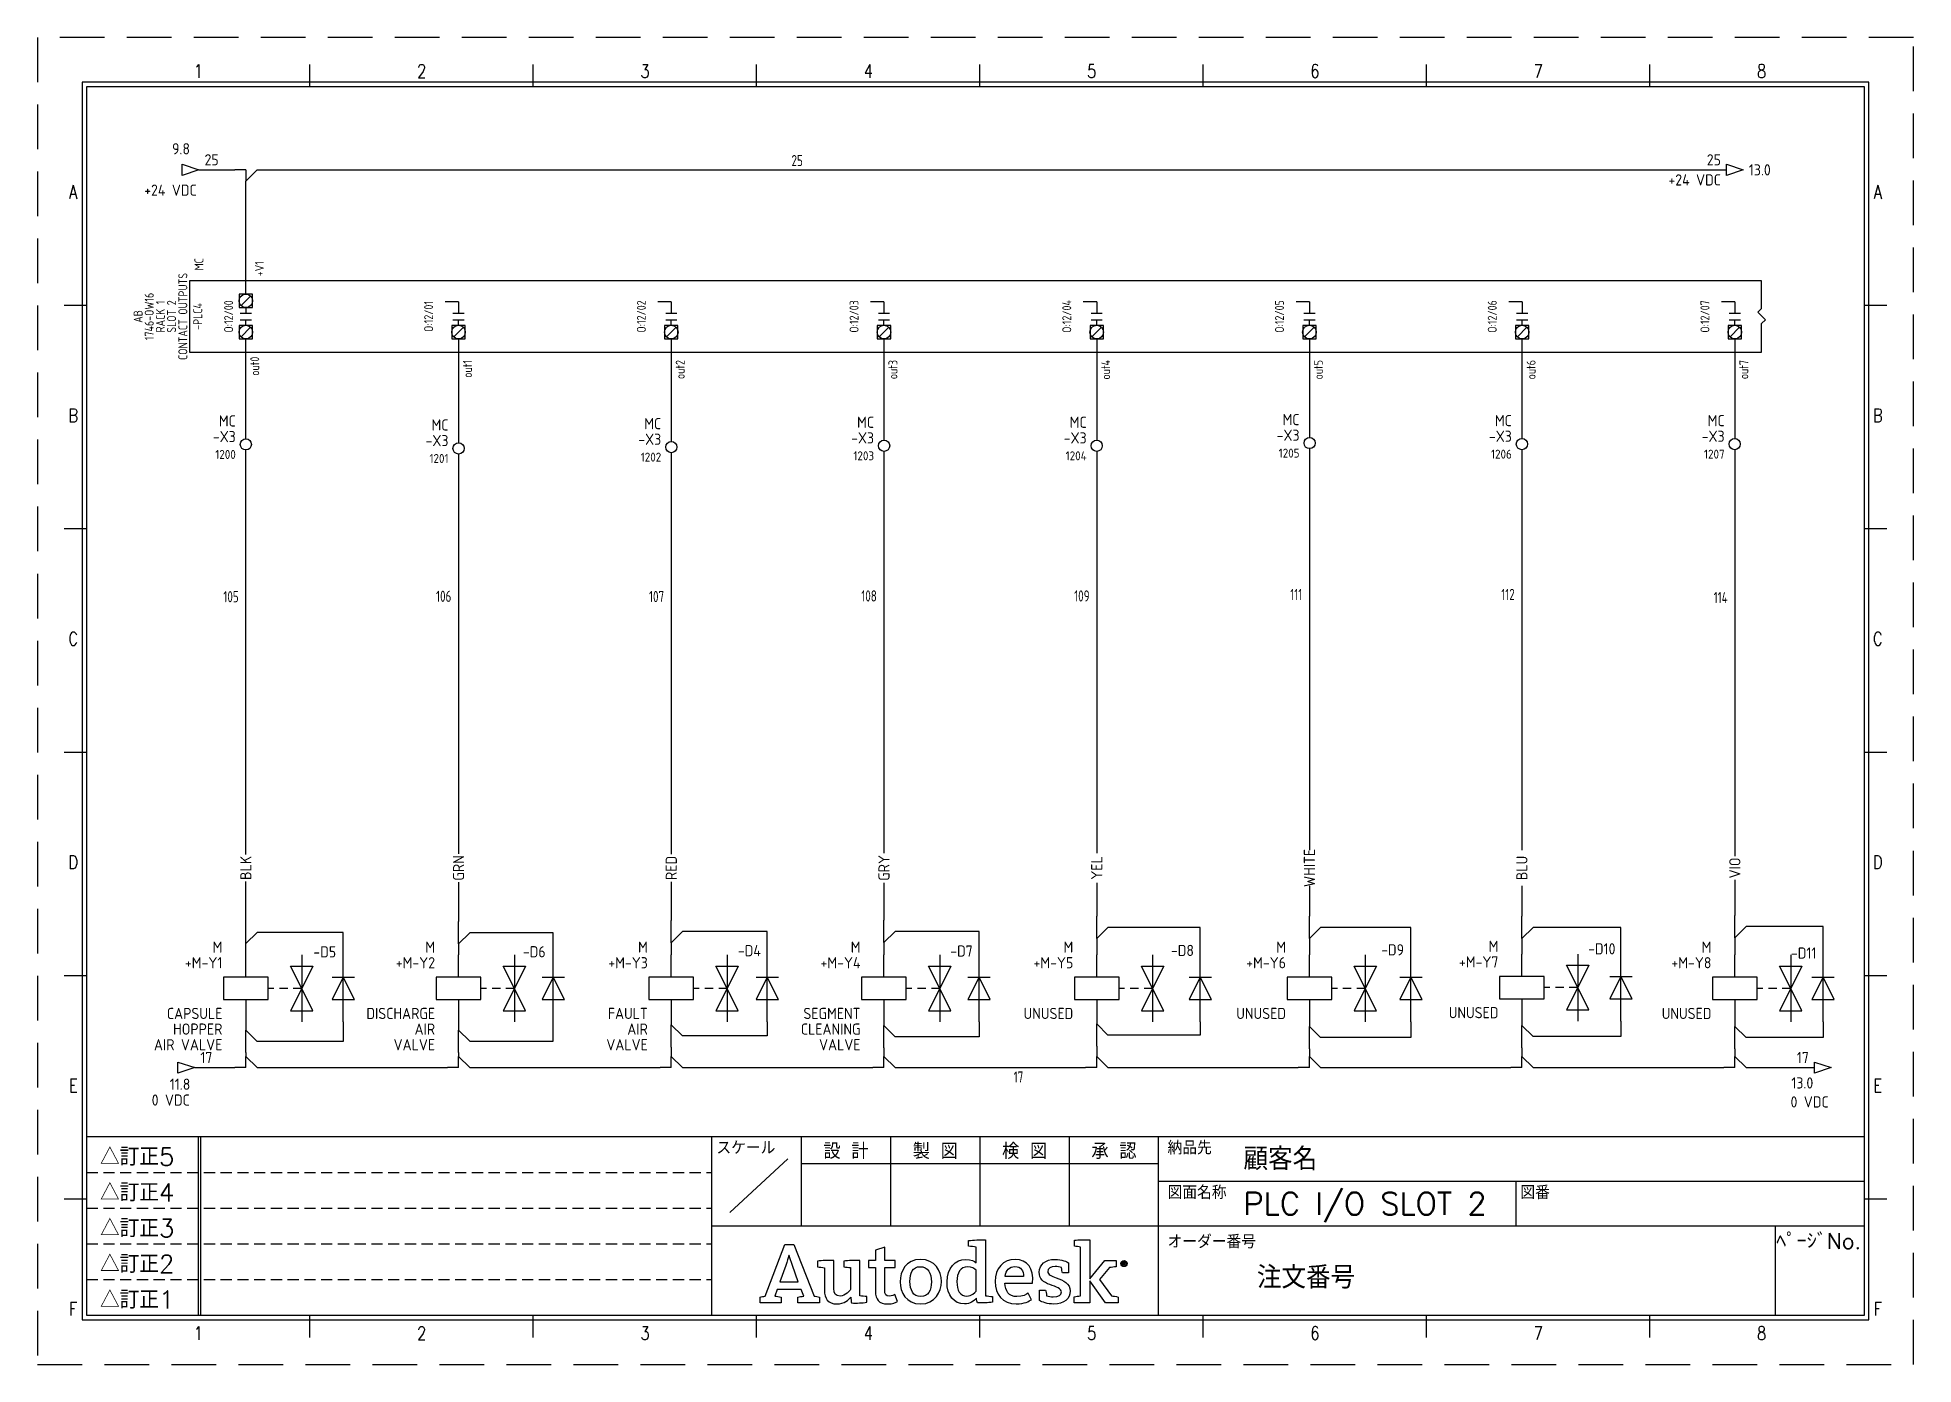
# Model space of a CAD drawing. Header units: millimetres. Extents: x 0 to 420, y 0 to 297.
import ezdxf
from ezdxf.enums import TextEntityAlignment as Align

# ---------------------------------------------------------------- set-up
doc = ezdxf.new("R2010")
doc.units = ezdxf.units.MM
doc.header["$LTSCALE"] = 10
doc.linetypes.add('DASHEDX2', pattern=[1.5, 1, -0.5])
doc.linetypes.add('HIDDEN', pattern=[0.375, 0.25, -0.125])
doc.layers.get('0').update_dxf_attribs({"linetype": 'CONTINUOUS'})
for name, color, linetype in [('BLK_0.5mm^2', 7, 'CONTINUOUS'), ('BLK_0.75mm^2', 7, 'CONTINUOUS'), ('BLU_0.5mm^2', 5, 'CONTINUOUS'), ('BLU_1.0mm^2', 5, 'CONTINUOUS'), ('COMMENT', 4, 'CONTINUOUS'), ('DESC', 150, 'CONTINUOUS'), ('GRN_0.5mm^2', 3, 'CONTINUOUS'), ('GRN_2.5mm^2', 3, 'CONTINUOUS'), ('GRY_0.5mm^2', 9, 'CONTINUOUS'), ('HIDDEN', 7, 'HIDDEN'), ('LAYER_1', 160, 'CONTINUOUS'), ('LOC', 8, 'CONTINUOUS'), ('MISC', 7, 'CONTINUOUS'), ('RED_0.5mm^2', 1, 'CONTINUOUS'), ('SYMS', 7, 'CONTINUOUS'), ('TAGS', 150, 'CONTINUOUS'), ('TERMS', 123, 'CONTINUOUS'), ('TITLE', 4, 'CONTINUOUS'), ('VIO_0.5mm^2', 190, 'CONTINUOUS'), ('WHT_0.5mm^2', 7, 'CONTINUOUS'), ('WIRENO', 72, 'CONTINUOUS'), ('WIREREF', 52, 'CONTINUOUS'), ('WIREREF_DEST', 52, 'CONTINUOUS'), ('XREF', 7, 'CONTINUOUS'), ('YEL_0.5mm^2', 2, 'CONTINUOUS'), ('ZUWAKU', 7, 'CONTINUOUS')]:
    doc.layers.add(name, color=color, linetype=linetype)
doc.styles.get("Standard").update_dxf_attribs({"font": 'romans', "width": 0.8, "bigfont": 'extfont'})
doc.styles.add('WD_IEC', font='isocp2.shx', dxfattribs={"width": 0.9, "height": 4, "bigfont": 'extfont2.shx'})

# ---------------------------------------------------------------- blocks, each defined once
blk = doc.blocks.new('JIS_tblock_a3(L)')
at = {"layer": 'HIDDEN'}
for p, q in [((-398, 32), (-258, 32)), ((-398, 24), (-258, 24)), ((-398, 16), (-258, 16)), ((-398, 8), (-258, 8))]:
    blk.add_line(p, q, dxfattribs=at)
at = {"layer": 'ZUWAKU'}
for p, q in [((-398, 40), (0, 40)), ((-398, 40), (-398, 0)), ((-373, 40), (-373, 0)), ((-372.5, 40), (-372.5, 0)), ((-258, 0), (-258, 40)), ((-238, 40), (-238, 20)), ((-218, 40), (-218, 20)), ((-198, 40), (-198, 20)), ((-178, 40), (-178, 20)), ((-158, 0), (-158, 40)), ((0, 0), (0, 40)), ((-241, 35), (-254, 23)), ((-238, 34), (-158, 34)), ((-158, 30), (0, 30)), ((-78, 30), (-78, 20)), ((-258, 20), (-158, 20)), ((-158, 20), (0, 20)), ((-20, 20), (-20, 0)), ((-398, 0), (0, 0))]:
    blk.add_line(p, q, dxfattribs=at)
at = {"layer": 'TITLE'}
for tag, p, height in [('REVINFO51', (-370, 34), 3), ('ORDER2', (-139, 32.5), 5), ('REVINFO41', (-370, 26), 3), ('SCALE0', (-247.5, 23), 3), ('INFO1', (-139, 22.5), 5), ('REVINFO31', (-370, 18), 3), ('REVINFO21', (-370, 10), 3), ('ORDER1', (-136, 6), 5), ('REVINFO11', (-370, 2), 3)]:
    blk.add_attdef(tag, p, '', height=height, dxfattribs=at)
for tag, p in [('REVDATEY5', (-306, 34)), ('REVDATEM5', (-298, 34)), ('REVDATED5', (-290, 34)), ('REVDESIGN5', (-260, 34)), ('SCALE1', (-251, 29)), ('REVDATEY4', (-306, 26)), ('REVDATEM4', (-298, 26)), ('REVDATED4', (-290, 26)), ('REVDESIGN4', (-260, 26)), ('REVDATEY3', (-306, 18)), ('REVDATEM3', (-298, 18)), ('REVDATED3', (-290, 18)), ('REVDESIGN3', (-260, 18)), ('REVDATEY2', (-306, 10)), ('REVDATEM2', (-298, 10)), ('REVDATED2', (-290, 10)), ('REVDESIGN2', (-260, 10)), ('REVDATEY1', (-306, 2)), ('REVDATEM1', (-298, 2)), ('REVDATED1', (-290, 2)), ('REVDESIGN1', (-260, 2))]:
    blk.add_attdef(tag, text='', height=3, dxfattribs=at).set_placement(p, align=Align.RIGHT)
for tag, height, p in [('DESIGN1', 3, (-228, 27)), ('DESIGN2', 3, (-208, 27)), ('DESIGN3', 3, (-188, 27)), ('DESIGN4', 3, (-168, 27)), ('FILENAME0', 5, (-47.8, 25)), ('PAGE0', 3, (-10.3, 8.6))]:
    blk.add_attdef(tag, text='', height=height, dxfattribs=at).set_placement(p, align=Align.MIDDLE)
at = {"layer": 'TITLE', "flags": 1}
blk.add_attdef('LPAGE0', text='', height=3, dxfattribs=at).set_placement((-11, 3), align=Align.CENTER)
for tag, p in [('TYPE0', (-398, 0)), ('ORDER3', (-398, 0)), ('ORDER4', (-398, 0)), ('ORDER5', (-398, 0)), ('ORDER6', (-398, 0)), ('ORDER7', (-398, 0)), ('ORDER8', (-398, 0)), ('ORDER9', (-398, 0)), ('ORDER10', (-398, 0)), ('ORDER11', (-398, 0)), ('ORDER12', (-398, 0)), ('ORDER13', (-398, 0)), ('ORDER14', (-398, 0)), ('ORDER15', (-398, 0)), ('ORDER16', (-398, 0)), ('ORDER17', (-398, 0)), ('ORDER18', (-398, 0)), ('ORDER19', (-398, 0)), ('ORDER20', (-398, 0)), ('ORDER21', (-398, 0)), ('ORDER22', (-398, 0)), ('ORDER23', (-398, 0)), ('SCALETYPE0', (-398, 0)), ('DATEY1', (-398, 0)), ('DATEM1', (-398, 0)), ('DATED1', (-398, 0)), ('DATEY2', (-398, 0)), ('DATEM2', (-398, 0)), ('DATED2', (-398, 0)), ('BANNAME0', (-398, 0)), ('INFO3', (-398, 0)), ('INFO4', (-398, 0)), ('INFO5', (-398, 0)), ('INFO6', (-398, 0)), ('INFO7', (-398, 0)), ('INFO8', (-398, 0)), ('INFO9', (-398, 0)), ('INFO10', (-398, 0)), ('INFO11', (-398, 0)), ('INFO12', (-398, 0)), ('INFO13', (-398, 0)), ('INFO14', (-398, 0)), ('INFO15', (-398, 0)), ('INFO16', (-398, 0)), ('INFO17', (-398, 0)), ('INFO18', (-398, 0)), ('INFO19', (-398, 0)), ('INFO20', (-398, 0)), ('INFO21', (-398, 0)), ('INFO22', (-398, 0)), ('INFO23', (-398, 0)), ('INFO24', (-398, 0)), ('DATEY3', (-398, 0)), ('DATEM3', (-398, 0)), ('DATED3', (-398, 0)), ('DATEY4', (-398, 0)), ('DATEM4', (-398, 0)), ('DATED4', (-398, 0)), ('DATEY5', (-398, 0)), ('DATEM5', (-398, 0)), ('DATED5', (-398, 0)), ('DATEY6', (-398, 0)), ('DATEM6', (-398, 0)), ('DATED6', (-398, 0)), ('REFERENCETYPE0', (-398, 0)), ('INFO2', (-397.7, 0))]:
    blk.add_attdef(tag, p, '', height=3, dxfattribs=at)
at = {"layer": 'TITLE', "width": 0.8, "flags": 1}
for tag in ['REVINFO12', 'REVINFO13', 'REVINFO22', 'REVINFO23', 'REVINFO32', 'REVINFO33', 'REVINFO42', 'REVINFO43', 'REVINFO52', 'REVINFO53', 'REVINFO61', 'REVINFO62', 'REVINFO63', 'REVINFO71', 'REVINFO72', 'REVINFO73', 'REVINFO81', 'REVINFO82', 'REVINFO83', 'REVDESIGN6', 'REVDESIGN7', 'REVDESIGN8', 'REVDATEY6', 'REVDATEM6', 'REVDATED6', 'REVDATEY7', 'REVDATEM7', 'REVDATED7', 'REVDATEY8', 'REVDATEM8', 'REVDATED8']:
    blk.add_attdef(tag, (-398, 0), '', height=3, dxfattribs=at)
at = {"layer": 'TITLE', "flags": 1}
blk.add_attdef('PAPER0', text='', height=1, dxfattribs=at).set_placement((-3, -1), align=Align.TOP_RIGHT)
at = {"layer": 'ZUWAKU'}
for s, height, p in [('△訂正5', 4, (-395, 33.5)), ('スケール', 3, (-257, 36)), ('納品先', 3, (-156, 36)), ('△訂正4', 4, (-395, 25.5)), ('図面名称', 3, (-156, 26)), ('図番', 3, (-77, 26)), ('△訂正3', 4, (-395, 17.5)), ('オーダー番号', 3, (-156, 15)), ('△訂正2', 4, (-395, 9.5)), ('△訂正1', 4, (-395, 1.5))]:
    blk.add_text(s, height=height, dxfattribs=at).set_placement(p)
for s, p in [('設 計', (-228, 35)), ('製 図', (-208, 35)), ('検 図', (-188, 35)), ('承 認', (-168, 35)), ('ﾍﾟｰｼﾞNo.', (-10.23, 14.88))]:
    blk.add_text(s, height=3.5, dxfattribs=at).set_placement(p, align=Align.CENTER)
blk = doc.blocks.new('AI9-BLK2')
at = {"layer": 'LAYER_1', "color": 7}
blk.add_circle((0, 0), 2.03, dxfattribs=at)
blk.add_open_spline([(1.7, 0), (1.7, -1), (1, -1.8), (0, -1.8), (-1, -1.8), (-1.7, -1), (-1.7, 0), (-1.7, 1), (-1, 1.8), (0, 1.8), (1, 1.8), (1.7, 1), (1.7, 0)], degree=3, knots=[0, 0, 0, 0, 1, 1, 1, 2, 2, 2, 3, 3, 3, 4, 4, 4, 4], dxfattribs=at)
blk = doc.blocks.new('AI9-BLK1')
at = {"layer": 'LAYER_1', "color": 7}
for points, knots in [([(0.7, -1.1), (0.7, -1.1), (0.2, -0.4), (0.2, -0.4), (0.1, -0.2), (0, -0.2), (-0.1, -0.1), (0.3, 0), (0.5, 0.2), (0.5, 0.5), (0.5, 0.8), (0.3, 1.1), (-0.2, 1.1), (-0.2, 1.1), (-0.8, 1.1), (-0.8, 1.1), (-0.8, 1.1), (-0.8, -1.1), (-0.8, -1.1), (-0.8, -1.1), (-0.5, -1.1), (-0.5, -1.1), (-0.5, -1.1), (-0.5, -0.1), (-0.5, -0.1), (-0.4, -0.1), (-0.3, -0.2), (-0.2, -0.3), (-0.2, -0.3), (0.3, -1.1), (0.3, -1.1), (0.3, -1.1), (0.7, -1.1), (0.7, -1.1)], [0, 0, 0, 0, 1, 1, 1, 2, 2, 2, 3, 3, 3, 4, 4, 4, 5, 5, 5, 6, 6, 6, 7, 7, 7, 8, 8, 8, 9, 9, 9, 10, 10, 10, 11, 11, 11, 11]), ([(0.2, 0.5), (0.2, 0.2), (-0.1, 0.1), (-0.3, 0.1), (-0.3, 0.1), (-0.5, 0.1), (-0.5, 0.1), (-0.5, 0.1), (-0.5, 0.8), (-0.5, 0.8), (-0.5, 0.8), (-0.2, 0.8), (-0.2, 0.8), (0.1, 0.8), (0.2, 0.7), (0.2, 0.5)], [0, 0, 0, 0, 1, 1, 1, 2, 2, 2, 3, 3, 3, 4, 4, 4, 5, 5, 5, 5])]:
    blk.add_open_spline(points, degree=3, knots=knots, dxfattribs=at)
blk = doc.blocks.new('JIS_LOGO_BLOCK')
for points, knots in [([(12.07, 1.49), (12.07, 1.49), (7.57, 13.06), (7.57, 13.06), (7.57, 13.06), (5.51, 13.06), (5.51, 13.06), (5.51, 13.06), (1.1, 1.49), (1.1, 1.49), (0.75, 1.45), (0.31, 1.37), (0, 1.28), (0, 1.28), (0, 0), (0, 0), (0, 0), (4.71, 0), (4.71, 0), (4.71, 0), (4.71, 1.28), (4.71, 1.28), (4.26, 1.37), (3.73, 1.47), (3.25, 1.51), (3.25, 1.51), (3.8, 3.02), (3.8, 3.02), (3.8, 3.02), (9.18, 3.02), (9.18, 3.02), (9.18, 3.02), (9.74, 1.49), (9.74, 1.49), (9.26, 1.45), (8.84, 1.37), (8.4, 1.28), (8.4, 1.28), (8.4, 0), (8.4, 0), (8.4, 0), (13.27, 0), (13.27, 0), (13.27, 0), (13.27, 1.28), (13.27, 1.28), (12.99, 1.35), (12.34, 1.49), (12.07, 1.49)], [0, 0, 0, 0, 1, 1, 1, 2, 2, 2, 3, 3, 3, 4, 4, 4, 5, 5, 5, 6, 6, 6, 7, 7, 7, 8, 8, 8, 9, 9, 9, 10, 10, 10, 11, 11, 11, 12, 12, 12, 13, 13, 13, 14, 14, 14, 15, 15, 15, 16, 16, 16, 16]), ([(50.45, 1.6), (50.43, 1.84), (50.42, 2.1), (50.42, 2.37), (50.42, 2.37), (50.42, 14.08), (50.42, 14.08), (49.17, 14.14), (47.76, 14.07), (46.66, 13.95), (46.66, 13.95), (46.66, 12.67), (46.66, 12.67), (47.23, 12.63), (47.87, 12.55), (48.34, 12.48), (48.34, 12.48), (48.34, 12.48), (48.34, 12.48), (48.34, 12.48), (48.34, 8.98), (48.34, 8.98), (47.99, 9.28), (47.3, 9.73), (46.05, 9.73), (43.64, 9.73), (41.83, 7.75), (41.83, 4.73), (41.83, 1.55), (43.4, -0.24), (45.73, -0.24), (47.01, -0.24), (47.87, 0.37), (48.44, 1.06), (48.46, 0.73), (48.56, 0.22), (48.64, 0), (49.8, -0.06), (50.99, 0.02), (52.01, 0.14), (52.01, 0.14), (52.01, 1.41), (52.01, 1.41), (51.51, 1.45), (50.9, 1.53), (50.45, 1.6)], [0, 0, 0, 0, 1, 1, 1, 2, 2, 2, 3, 3, 3, 4, 4, 4, 5, 5, 5, 6, 6, 6, 7, 7, 7, 8, 8, 8, 9, 9, 9, 10, 10, 10, 11, 11, 11, 12, 12, 12, 13, 13, 13, 14, 14, 14, 15, 15, 15, 15]), ([(78.65, 1.57), (78.65, 1.57), (75.95, 5.22), (75.95, 5.22), (75.95, 5.22), (78.18, 7.89), (78.18, 7.89), (78.64, 7.93), (79.3, 8), (79.69, 8.1), (79.69, 8.1), (79.69, 9.49), (79.69, 9.49), (79.69, 9.49), (77.16, 9.49), (77.16, 9.49), (77.16, 9.49), (73.79, 5.35), (73.79, 5.35), (73.79, 5.35), (73.79, 14.12), (73.79, 14.12), (72.64, 14.18), (71.38, 14.12), (70.34, 14.02), (70.34, 14.02), (70.34, 12.67), (70.34, 12.67), (70.82, 12.63), (71.33, 12.56), (71.71, 12.5), (71.71, 12.5), (71.71, 1.55), (71.71, 1.55), (71.24, 1.51), (70.76, 1.44), (70.32, 1.36), (70.32, 1.36), (70.32, 0), (70.32, 0), (70.32, 0), (73.79, 0), (73.79, 0), (73.79, 0), (73.79, 4.96), (73.79, 4.96), (73.79, 4.96), (77.34, 0), (77.34, 0), (77.34, 0), (80.14, 0), (80.14, 0), (80.14, 0), (80.14, 1.31), (80.14, 1.31), (79.61, 1.43), (79.08, 1.51), (78.65, 1.57)], [0, 0, 0, 0, 1, 1, 1, 2, 2, 2, 3, 3, 3, 4, 4, 4, 5, 5, 5, 6, 6, 6, 7, 7, 7, 8, 8, 8, 9, 9, 9, 10, 10, 10, 11, 11, 11, 12, 12, 12, 13, 13, 13, 14, 14, 14, 15, 15, 15, 16, 16, 16, 17, 17, 17, 18, 18, 18, 19, 19, 19, 19]), ([(4.4, 4.74), (4.4, 4.74), (5.71, 8.34), (5.71, 8.34), (6.1, 9.42), (6.24, 9.89), (6.45, 10.59), (6.45, 10.59), (6.49, 10.59), (6.49, 10.59), (6.71, 9.91), (6.84, 9.44), (7.24, 8.34), (7.24, 8.34), (8.54, 4.74), (8.54, 4.74), (8.54, 4.74), (4.4, 4.74), (4.4, 4.74)], [0, 0, 0, 0, 1, 1, 1, 2, 2, 2, 3, 3, 3, 4, 4, 4, 5, 5, 5, 6, 6, 6, 6]), ([(20.45, -0.02), (20.4, 0.22), (20.3, 0.88), (20.28, 1.31), (19.81, 0.69), (18.83, -0.25), (17.22, -0.25), (15.16, -0.25), (14.39, 1.08), (14.39, 2.77), (14.39, 2.77), (14.39, 7.87), (14.39, 7.87), (13.92, 7.94), (13.29, 8.02), (12.8, 8.06), (12.8, 8.06), (12.8, 9.36), (12.8, 9.36), (13.82, 9.46), (15.22, 9.53), (16.47, 9.47), (16.47, 9.47), (16.47, 3.2), (16.47, 3.2), (16.47, 2.14), (16.85, 1.53), (17.92, 1.53), (19.12, 1.53), (20.02, 2.71), (20.22, 2.96), (20.22, 2.96), (20.22, 7.89), (20.22, 7.89), (19.81, 7.94), (19.22, 8.02), (18.73, 8.06), (18.73, 8.06), (18.73, 9.36), (18.73, 9.36), (19.75, 9.49), (21.1, 9.53), (22.3, 9.49), (22.3, 9.49), (22.3, 1.59), (22.3, 1.59), (22.75, 1.51), (23.36, 1.43), (23.87, 1.39), (23.87, 1.39), (23.87, 0.12), (23.87, 0.12), (22.87, 0), (21.59, -0.08), (20.45, -0.02)], [0, 0, 0, 0, 1, 1, 1, 2, 2, 2, 3, 3, 3, 4, 4, 4, 5, 5, 5, 6, 6, 6, 7, 7, 7, 8, 8, 8, 9, 9, 9, 10, 10, 10, 11, 11, 11, 12, 12, 12, 13, 13, 13, 14, 14, 14, 15, 15, 15, 16, 16, 16, 17, 17, 17, 18, 18, 18, 18]), ([(24.28, 7.91), (24.28, 7.91), (24.28, 9.49), (24.28, 9.49), (24.28, 9.49), (25.81, 9.49), (25.81, 9.49), (25.81, 9.49), (25.81, 11.77), (25.81, 11.77), (25.81, 11.77), (27.89, 12.43), (27.89, 12.43), (27.89, 12.43), (27.89, 9.49), (27.89, 9.49), (27.89, 9.49), (30.19, 9.49), (30.19, 9.49), (30.19, 9.49), (30.19, 7.91), (30.19, 7.91), (30.19, 7.91), (27.89, 7.91), (27.89, 7.91), (27.89, 7.91), (27.89, 2.86), (27.89, 2.86), (27.89, 1.92), (28.15, 1.49), (28.91, 1.49), (29.48, 1.49), (29.99, 1.77), (30.17, 1.88), (30.17, 1.88), (30.76, 0.31), (30.76, 0.31), (30.41, 0.12), (29.66, -0.24), (28.54, -0.24), (26.6, -0.24), (25.81, 0.82), (25.81, 2.53), (25.81, 2.53), (25.81, 7.91), (25.81, 7.91), (25.81, 7.91), (24.28, 7.91), (24.28, 7.91)], [0, 0, 0, 0, 1, 1, 1, 2, 2, 2, 3, 3, 3, 4, 4, 4, 5, 5, 5, 6, 6, 6, 7, 7, 7, 8, 8, 8, 9, 9, 9, 10, 10, 10, 11, 11, 11, 12, 12, 12, 13, 13, 13, 14, 14, 14, 15, 15, 15, 16, 16, 16, 16]), ([(35.92, -0.24), (32.64, -0.24), (31.33, 2.39), (31.33, 4.73), (31.33, 7.06), (32.6, 9.73), (35.88, 9.73), (39.14, 9.73), (40.57, 7.12), (40.57, 4.79), (40.57, 2.47), (39.18, -0.24), (35.92, -0.24)], [0, 0, 0, 0, 1, 1, 1, 2, 2, 2, 3, 3, 3, 4, 4, 4, 4]), ([(57.47, 1.39), (58.78, 1.39), (59.59, 1.88), (60.02, 2.14), (60.02, 2.14), (60.74, 0.71), (60.74, 0.71), (60.19, 0.37), (59.17, -0.24), (57.33, -0.24), (54.23, -0.24), (52.58, 1.88), (52.58, 4.81), (52.58, 7.71), (54.49, 9.73), (57.07, 9.73), (59.86, 9.73), (61.29, 7.71), (61, 4.43), (61, 4.43), (54.78, 4.43), (54.78, 4.43), (54.88, 2.71), (55.66, 1.39), (57.47, 1.39)], [0, 0, 0, 0, 1, 1, 1, 2, 2, 2, 3, 3, 3, 4, 4, 4, 5, 5, 5, 6, 6, 6, 7, 7, 7, 8, 8, 8, 8]), ([(66.3, 5.61), (65.23, 6.03), (64.39, 6.28), (64.39, 7.03), (64.39, 7.74), (65.1, 8.14), (66.04, 8.14), (66.57, 8.14), (67.08, 8.04), (67.47, 7.9), (67.52, 7.5), (67.57, 6.89), (67.66, 6.72), (67.66, 6.72), (69.04, 6.72), (69.04, 6.72), (69.04, 6.72), (69.04, 8.96), (69.04, 8.96), (68.66, 9.19), (67.59, 9.73), (65.96, 9.73), (63.94, 9.73), (62.47, 8.56), (62.47, 6.88), (62.47, 5.37), (63.41, 4.59), (64.85, 4.08), (66.31, 3.56), (67.46, 3.2), (67.46, 2.46), (67.46, 1.74), (66.85, 1.32), (65.63, 1.32), (65.13, 1.32), (64.51, 1.42), (64.13, 1.56), (64.07, 2.01), (63.98, 2.69), (63.88, 2.87), (63.88, 2.87), (62.51, 2.87), (62.51, 2.87), (62.51, 2.87), (62.51, 0.55), (62.51, 0.55), (62.51, 0.55), (62.51, 0.55), (62.51, 0.55), (63.11, 0.16), (64.28, -0.26), (65.76, -0.26), (68, -0.26), (69.42, 0.88), (69.42, 2.68), (69.42, 4.29), (67.84, 5.01), (66.3, 5.61)], [0, 0, 0, 0, 1, 1, 1, 2, 2, 2, 3, 3, 3, 4, 4, 4, 5, 5, 5, 6, 6, 6, 7, 7, 7, 8, 8, 8, 9, 9, 9, 10, 10, 10, 11, 11, 11, 12, 12, 12, 13, 13, 13, 14, 14, 14, 15, 15, 15, 16, 16, 16, 17, 17, 17, 18, 18, 18, 19, 19, 19, 19]), ([(35.84, 8.1), (34.15, 8.1), (33.53, 6.67), (33.53, 4.79), (33.53, 2.9), (34.25, 1.41), (35.94, 1.41), (37.65, 1.41), (38.35, 2.82), (38.35, 4.73), (38.35, 6.61), (37.55, 8.1), (35.84, 8.1)], [0, 0, 0, 0, 1, 1, 1, 2, 2, 2, 3, 3, 3, 4, 4, 4, 4]), ([(48.34, 2.61), (48.11, 2.3), (47.38, 1.49), (46.3, 1.49), (44.73, 1.49), (44.05, 2.79), (44.05, 4.75), (44.05, 6.73), (44.89, 8.04), (46.42, 8.04), (47.42, 8.04), (47.97, 7.65), (48.34, 7.32), (48.34, 7.32), (48.34, 2.61), (48.34, 2.61)], [0, 0, 0, 0, 1, 1, 1, 2, 2, 2, 3, 3, 3, 4, 4, 4, 5, 5, 5, 5]), ([(58.98, 5.92), (58.94, 7.12), (58.43, 8.14), (57.04, 8.14), (55.76, 8.14), (55.05, 7.28), (54.84, 5.92), (54.84, 5.92), (58.98, 5.92), (58.98, 5.92)], [0, 0, 0, 0, 1, 1, 1, 2, 2, 2, 3, 3, 3, 3])]:
    blk.add_open_spline(points, degree=3, knots=knots)
at = {"xscale": 0.342899999999986, "yscale": 0.342899999999986, "zscale": 0.342899999999986}
for name, p in [('AI9-BLK2', (81.46, 8.8)), ('AI9-BLK1', (81.53, 8.8))]:
    blk.add_blockref(name, p, dxfattribs=at)
blk = doc.blocks.new('PLCIO_2375$$1')
at = {"layer": 'SYMS'}
for p, q in [((70, 16), (70, -16)), ((774, 16), (70, 16)), ((92.25, 10), (92.25, 4)), ((98.25, 10), (92.25, 10)), ((93.1, 4.85), (97.4, 9.15)), ((98.25, 4), (98.25, 10)), ((774, 3.59), (774, 16)), ((92.25, 4), (98.25, 4)), ((92.75, 1.5), (97.75, 1.5)), ((95.25, 4), (95.25, 1.5)), ((190.5, 6.5), (184.5, 6.5)), ((188, 1.5), (193, 1.5)), ((190.5, 6.5), (190.5, 1.5)), ((285.75, 6.5), (279.75, 6.5)), ((283.25, 1.5), (288.25, 1.5)), ((285.75, 6.5), (285.75, 1.5)), ((381, 6.5), (375, 6.5)), ((378.5, 1.5), (383.5, 1.5)), ((381, 6.5), (381, 1.5)), ((476.25, 6.5), (470.25, 6.5)), ((473.75, 1.5), (478.75, 1.5)), ((476.25, 6.5), (476.25, 1.5)), ((571.5, 6.5), (565.5, 6.5)), ((569, 1.5), (574, 1.5)), ((571.5, 6.5), (571.5, 1.5)), ((666.75, 6.5), (660.75, 6.5)), ((664.25, 1.5), (669.25, 1.5)), ((666.75, 6.5), (666.75, 1.5)), ((762, 6.5), (756, 6.5)), ((759.5, 1.5), (764.5, 1.5)), ((762, 6.5), (762, 1.5)), ((772.3, 1.89), (774, 3.59)), ((775.7, -1.5), (772.3, 1.89)), ((92.25, -4), (92.25, -10)), ((98.25, -4), (92.25, -4)), ((92.75, -1.5), (97.75, -1.5)), ((93.1, -9.15), (97.4, -4.85)), ((95.25, -4), (95.25, -1.5)), ((98.25, -10), (98.25, -4)), ((187.5, -4), (187.5, -10)), ((193.5, -4), (187.5, -4)), ((188, -1.5), (193, -1.5)), ((188.35, -9.15), (192.65, -4.85)), ((190.5, -4), (190.5, -1.5)), ((193.5, -10), (193.5, -4)), ((282.75, -4), (282.75, -10)), ((288.75, -4), (282.75, -4)), ((283.25, -1.5), (288.25, -1.5)), ((283.6, -9.15), (287.9, -4.85)), ((285.75, -4), (285.75, -1.5)), ((288.75, -10), (288.75, -4)), ((378, -4), (378, -10)), ((384, -4), (378, -4)), ((378.5, -1.5), (383.5, -1.5)), ((378.85, -9.15), (383.15, -4.85)), ((381, -4), (381, -1.5)), ((384, -10), (384, -4)), ((473.25, -4), (473.25, -10)), ((479.25, -4), (473.25, -4)), ((473.75, -1.5), (478.75, -1.5)), ((474.1, -9.15), (478.4, -4.85)), ((476.25, -4), (476.25, -1.5)), ((479.25, -10), (479.25, -4)), ((568.5, -4), (568.5, -10)), ((574.5, -4), (568.5, -4)), ((569, -1.5), (574, -1.5)), ((569.35, -9.15), (573.65, -4.85)), ((571.5, -4), (571.5, -1.5)), ((574.5, -10), (574.5, -4)), ((663.75, -4), (663.75, -10)), ((669.75, -4), (663.75, -4)), ((664.25, -1.5), (669.25, -1.5)), ((664.6, -9.15), (668.9, -4.85)), ((666.75, -4), (666.75, -1.5)), ((669.75, -10), (669.75, -4)), ((759, -4), (759, -10)), ((765, -4), (759, -4)), ((759.5, -1.5), (764.5, -1.5)), ((759.85, -9.15), (764.15, -4.85)), ((762, -4), (762, -1.5)), ((765, -10), (765, -4)), ((774, -3.2), (775.7, -1.5)), ((774, -16), (774, -3.2)), ((70, -16), (774, -16)), ((92.25, -10), (98.25, -10)), ((187.5, -10), (193.5, -10)), ((282.75, -10), (288.75, -10)), ((378, -10), (384, -10)), ((473.25, -10), (479.25, -10)), ((568.5, -10), (574.5, -10)), ((663.75, -10), (669.75, -10)), ((759, -10), (765, -10))]:
    blk.add_line(p, q, dxfattribs=at)
for centre in [(95.25, 7), (95.25, -7), (190.5, -7), (285.75, -7), (381, -7), (476.25, -7), (571.5, -7), (666.75, -7), (762, -7)]:
    blk.add_circle(centre, 3.04, dxfattribs=at)
at = {"layer": 'SYMS', "style": 'WD_IEC', "width": 0.9}
blk.add_attdef('TERMDESC02R', text='', height=4, rotation=90, dxfattribs=at).set_placement((99.33, 18), align=Align.TOP_LEFT)
for tag, p in [('DESCA02', (92.25, 22)), ('DESCB02', (97.25, 22)), ('DESCC02', (102.25, 22)), ('DESCD02', (107.25, 22)), ('DESCE02', (112.25, 22)), ('DESCA03', (187.5, 22)), ('DESCB03', (192.5, 22)), ('DESCC03', (197.5, 22)), ('DESCD03', (202.5, 22)), ('DESCE03', (207.5, 22)), ('DESCA04', (282.75, 22)), ('DESCB04', (287.75, 22)), ('DESCC04', (292.75, 22)), ('DESCD04', (297.75, 22)), ('DESCE04', (302.75, 22)), ('DESCA05', (378, 22)), ('DESCB05', (383, 22)), ('DESCC05', (388, 22)), ('DESCD05', (393, 22)), ('DESCE05', (398, 22)), ('DESCA06', (473.25, 22)), ('DESCB06', (478.25, 22)), ('DESCC06', (483.25, 22)), ('DESCD06', (488.25, 22)), ('DESCE06', (493.25, 22)), ('DESCA07', (568.5, 22)), ('DESCB07', (573.5, 22)), ('DESCC07', (578.5, 22)), ('DESCD07', (583.5, 22)), ('DESCE07', (588.5, 22)), ('DESCA08', (663.75, 22)), ('DESCB08', (668.75, 22)), ('DESCC08', (673.75, 22)), ('DESCD08', (678.75, 22)), ('DESCE08', (683.75, 22)), ('DESCA09', (759, 22)), ('DESCB09', (764, 22)), ('DESCC09', (769, 22)), ('DESCD09', (774, 22)), ('DESCE09', (779, 22))]:
    blk.add_attdef(tag, p, '', height=4, rotation=90, dxfattribs=at)
at = {"layer": 'SYMS', "style": 'WD_IEC'}
for tag, width, p in [('TERM02R', 0.9, (89.25, 8.5)), ('INST', 0.8, (-47, 0)), ('LOC', 0.8, (-42, 0)), ('MFG', 0.8, (49, 0)), ('CAT', 0.8, (54, 0)), ('LINE1', 0.9, (59, 0)), ('LINE2', 0.9, (64, 0)), ('DESC', 0.9, (69.05, 0)), ('TAG', 0.8, (75.71, 0)), ('TERM02L', 0.9, (89.25, -8.5)), ('TERM03', 0.9, (184.5, -10)), ('TERM04', 0.9, (279.75, -10)), ('TERM05', 0.9, (375, -10)), ('TERM06', 0.9, (470.25, -10)), ('TERM07', 0.9, (565.5, -10)), ('TERM08', 0.9, (660.75, -10)), ('TERM09', 0.9, (756, -10))]:
    blk.add_attdef(tag, text='', height=4, rotation=90, dxfattribs=dict(at, width=width)).set_placement(p, align=Align.CENTER)
at = {"layer": 'SYMS', "style": 'WD_IEC', "width": 0.9, "flags": 1}
for tag, p in [('X2TERM02R', (95.25, 10)), ('X8TERM02L', (95.25, -10)), ('X8TERM03L', (190.5, -10)), ('X8TERM04L', (285.75, -10)), ('X8TERM05L', (381, -10)), ('X8TERM06L', (476.25, -10)), ('X8TERM07L', (571.5, -10)), ('X8TERM08L', (666.75, -10)), ('X8TERM09L', (762, -10))]:
    blk.add_attdef(tag, text='', height=0.64, rotation=90, dxfattribs=at).set_placement(p, align=Align.RIGHT)
at = {"layer": 'SYMS', "style": 'WD_IEC', "width": 0.8}
blk.add_attdef('TAGA02', text='', height=4, rotation=90, dxfattribs=at).set_placement((100.25, 0), align=Align.TOP_CENTER)
for tag, p in [('TAGA03', (185.5, 0)), ('TAGA04', (280.75, 0)), ('TAGA05', (376, 0)), ('TAGA06', (471.25, 0)), ('TAGA07', (566.5, 0)), ('TAGA08', (661.75, 0)), ('TAGA09', (757, 0))]:
    blk.add_attdef(tag, text='', height=4, rotation=90, dxfattribs=at).set_placement(p, align=Align.MIDDLE_CENTER)
at = {"layer": 'SYMS', "linetype": 'Continuous', "style": 'WD_IEC', "width": 0.9, "flags": 9}
blk.add_attdef('ASSYCODE', text='', height=0.64, rotation=90, dxfattribs=at).set_placement((51.72, -7.36), align=Align.CENTER)
at = {"layer": 'SYMS', "style": 'WD_IEC', "width": 0.9}
for tag, p in [('TERMDESC03', (192.5, -11.5)), ('TERMDESC04', (287.75, -11.5)), ('TERMDESC05', (383, -11.5)), ('TERMDESC06', (478.25, -11.5)), ('TERMDESC07', (573.5, -11.5)), ('TERMDESC08', (668.75, -11.5)), ('TERMDESC09', (764, -11.5)), ('TERMDESC02L', (97.25, -18))]:
    blk.add_attdef(tag, text='', height=4, rotation=90, dxfattribs=at).set_placement(p, align=Align.TOP_RIGHT)
blk = doc.blocks.new('VSV1')
for p, q in [((0, 2.5), (0, 7.5)), ((12.5, 0), (10, 5)), ((10, 5), (15, 5)), ((12.5, 7.5), (12.5, -7.5)), ((15, 5), (12.5, 0)), ((6.25, 0), (5, 0)), ((9.38, 0), (7.5, 0)), ((12.5, 0), (10, -5)), ((12.5, 0), (10.62, 0)), ((15, -5), (12.5, 0)), ((0, -2.5), (0, -7.5)), ((10, -5), (15, -5))]:
    blk.add_line(p, q)
blk.add_lwpolyline([(-5, 2.5), (-5, -2.5), (5, -2.5), (5, 2.5)], close=True)
at = {"style": 'WD_IEC'}
for tag, p in [('INST', (-5.25, 11.5)), ('LOC', (-5.25, 8)), ('TAG1', (-5.25, 4.5)), ('DESC2', (-5.25, -10.35)), ('DESC1', (-5.25, -6.85)), ('DESC3', (-5.25, -13.85))]:
    blk.add_attdef(tag, text='', height=2.5, dxfattribs=at).set_placement(p, align=Align.RIGHT)
blk.add_attdef('TERM01', text='', height=2, rotation=90, dxfattribs=at).set_placement((-1, 7.5), align=Align.RIGHT)
at = {"style": 'WD_IEC', "flags": 1}
for tag, p, height in [('X2TERM01', (0, 7.5), 0.32), ('X4LINK', (-5, 0), 0.32), ('X1LINK', (12.5, 0), 0.32), ('ASSYCODE', (1, -4), 1), ('X8TERM02', (0, -7.5), 0.32), ('FAMILY', (1, -5.5), 1), ('CATDESC', (1, -7), 1)]:
    blk.add_attdef(tag, p, '', height=height, dxfattribs=at)
at = {"style": 'WD_IEC', "flags": 9}
for tag, p in [('MFG', (-6, 1)), ('CAT', (-6, -1.5))]:
    blk.add_attdef(tag, text='', height=1.5, dxfattribs=at).set_placement(p, align=Align.RIGHT)
at = {"style": 'WD_IEC'}
blk.add_attdef('TERM02', (-1, -7.5), '', height=2, rotation=90, dxfattribs=at)
at = {"lineweight": 9, "style": 'WD_IEC'}
for tag, p in [('NO', (-5.5, -16.5)), ('NC', (-5.5, -20))]:
    blk.add_attdef(tag, text='', height=2.5, dxfattribs=at).set_placement(p, align=Align.TOP_RIGHT)
for tag, p in [('XREFNO', (-4, -16.5)), ('XREFNC', (-4, -20))]:
    blk.add_attdef(tag, text='', height=2.5, dxfattribs=at).set_placement(p, align=Align.TOP_LEFT)
blk = doc.blocks.new('VDI1')
for p, q in [((0, 7.5), (0, -7.5)), ((0, -2.5), (-2.5, 2.5)), ((-2.5, 2.5), (2.5, 2.5)), ((2.5, 2.5), (0, -2.5)), ((-2.5, -2.5), (2.5, -2.5))]:
    blk.add_line(p, q)
at = {"style": 'WD_IEC'}
for tag, p in [('INST', (-5.5, 10.25)), ('LOC', (-5.5, 6.75)), ('TAG1', (-5.5, 3.25)), ('DESC1', (-5.5, -6.35)), ('DESC2', (-5.5, -9.85)), ('DESC3', (-5.5, -13.35))]:
    blk.add_attdef(tag, text='', height=2.5, dxfattribs=at).set_placement(p, align=Align.RIGHT)
blk.add_attdef('TERM01', text='', height=2, rotation=90, dxfattribs=at).set_placement((-1, 7.5), align=Align.RIGHT)
at = {"style": 'WD_IEC', "flags": 1}
for tag, p, height in [('X2TERM01', (0, 7.5), 0.32), ('ASSYCODE', (1, -4), 1), ('X8TERM02', (0, -7.5), 0.32), ('FAMILY', (1, -5.5), 1), ('CATDESC', (1, -7), 1)]:
    blk.add_attdef(tag, p, '', height=height, dxfattribs=at)
at = {"style": 'WD_IEC', "flags": 9}
for tag, p in [('MFG', (-5.5, -0.25)), ('CAT', (-5.5, -2.75))]:
    blk.add_attdef(tag, text='', height=1.5, dxfattribs=at).set_placement(p, align=Align.RIGHT)
at = {"style": 'WD_IEC'}
blk.add_attdef('TERM02', (-1, -7.5), '', height=2, rotation=90, dxfattribs=at)
blk = doc.blocks.new('VT0_LGENERIC')
at = {"style": 'WD_IEC'}
blk.add_attdef('COLOR', text='', height=2.5, rotation=90, dxfattribs=at).set_placement((0, 0), align=Align.MIDDLE_CENTER)
at = {"style": 'WD_IEC', "flags": 1}
for tag, p, height in [('X2TERM01', (0, 4), 0.16), ('X2_TINY_DOT_DONT_REMOVE', (0, 4), 0.0001), ('X8TERM01', (0, -4), 0.16), ('X8_TINY_DOT_DONT_REMOVE', (0, -4), 0.0001)]:
    blk.add_attdef(tag, p, '', height=height, rotation=90, dxfattribs=at)
blk = doc.blocks.new('HA1S1')
blk.add_lwpolyline([(0, 1.25), (3.75, 0), (0, -1.25)], close=True)
at = {"style": 'WD_IEC'}
for tag, height, flags, p in [('WIRENO', 2.5, 8, (-1.25, 1)), ('SIGCODE', 1, 1, (5, 1.8))]:
    blk.add_attdef(tag, text='', height=height, dxfattribs=dict(at, flags=flags)).set_placement(p, align=Align.RIGHT)
at = {"style": 'WD_IEC', "flags": 1}
blk.add_attdef('X4TERM01', (0, 0), '', height=0.32, dxfattribs=at)
at = {"style": 'WD_IEC'}
blk.add_attdef('XREF', text='', height=2.5, dxfattribs=at).set_placement((5, 0), align=Align.MIDDLE_LEFT)
blk.add_attdef('DESC1', text='', height=2.5, dxfattribs=at).set_placement((-1.25, -1), align=Align.TOP_RIGHT)
blk = doc.blocks.new('HA1D3')
blk.add_lwpolyline([(0, 0), (-3.75, -1.25), (-3.75, 1.25)], close=True)
at = {"style": 'WD_IEC'}
blk.add_attdef('XREF', text='', height=2.5, dxfattribs=at).set_placement((-5, 0), align=Align.MIDDLE_RIGHT)
at = {"style": 'WD_IEC', "flags": 1}
blk.add_attdef('SIGCODE', text='', height=1, dxfattribs=at).set_placement((-2.5, 1.8), align=Align.RIGHT)
at = {"style": 'WD_IEC'}
for tag, p, height, flags in [('X1TERM01', (0, 0), 0.32, 1), ('WIRENO', (1.25, 1), 2.5, 8)]:
    blk.add_attdef(tag, p, '', height=height, dxfattribs=dict(at, flags=flags))
blk.add_attdef('DESC1', text='', height=2.5, dxfattribs=at).set_placement((1.25, -1), align=Align.TOP_LEFT)
blk = doc.blocks.new('WD_WNH')
at = {"linetype": 'Continuous', "style": 'WD_IEC', "width": 0.8}
blk.add_attdef('WIRENO', text='', height=2.5, dxfattribs=at).set_placement((0, 0.75), align=Align.CENTER)
at = {"style": 'WD_IEC', "flags": 1}
for tag, p in [('W08USER', (0, 0.375)), ('W04USER', (0, 0.875)), ('W05USER', (0, 0.75)), ('W09USER', (0, 0.25)), ('W03USER', (0, 1)), ('W06USER', (0, 0.625)), ('W07USER', (0, 0.5)), ('W02USER', (0, 1.125)), ('W01USER', (0, 1.25)), ('W10USER', (0, 0.125))]:
    blk.add_attdef(tag, text='', height=0.08, dxfattribs=at).set_placement(p, align=Align.CENTER)
blk = doc.blocks.new('WD_WNV')
at = {"linetype": 'Continuous', "style": 'WD_IEC', "width": 0.8}
blk.add_attdef('WIRENO', text='', height=2.5, dxfattribs=at).set_placement((-1.6, 0), align=Align.MIDDLE_RIGHT)
at = {"style": 'WD_IEC', "flags": 1}
for tag, p in [('W08USER', (-1, 0.375)), ('W04USER', (-1, 0.875)), ('W05USER', (-1, 0.75)), ('W09USER', (-1, 0.25)), ('W03USER', (-1, 1)), ('W06USER', (-1, 0.625)), ('W07USER', (-1, 0.5)), ('W02USER', (-1, 1.125)), ('W01USER', (-1, 1.25)), ('W10USER', (-1, 0.125))]:
    blk.add_attdef(tag, text='', height=0.08, dxfattribs=at).set_placement(p, align=Align.CENTER)
blk = doc.blocks.new('JIS_border_a3(L)')
at = {"layer": 'ZUWAKU', "color": 5, "linetype": 'DASHEDX2'}
for p, q in [((420, 297), (0, 297)), ((0, 297), (0, 0)), ((420, 0), (420, 297)), ((0, 0), (420, 0))]:
    blk.add_line(p, q, dxfattribs=at)
at = {"layer": 'ZUWAKU'}
for p, q in [((61, 286), (61, 291)), ((111, 286), (111, 291)), ((161, 286), (161, 291)), ((211, 286), (211, 291)), ((261, 286), (261, 291)), ((311, 286), (311, 291)), ((361, 286), (361, 291)), ((11, 237), (6, 237)), ((414, 237), (409, 237)), ((11, 187), (6, 187)), ((414, 187), (409, 187)), ((11, 137), (6, 137)), ((414, 137), (409, 137)), ((11, 87), (6, 87)), ((414, 87), (409, 87)), ((11, 37), (6, 37)), ((414, 37), (409, 37)), ((61, 6), (61, 11)), ((111, 6), (111, 11)), ((161, 6), (161, 11)), ((211, 6), (211, 11)), ((261, 6), (261, 11)), ((311, 6), (311, 11)), ((361, 6), (361, 11))]:
    blk.add_line(p, q, dxfattribs=at)
at = {"layer": 'ZUWAKU', "color": 5}
for p, q in [((10, 287), (10, 10)), ((410, 287), (10, 287)), ((11, 286), (11, 11)), ((409, 286), (11, 286)), ((409, 11), (409, 286)), ((410, 10), (410, 287)), ((10, 10), (410, 10)), ((11, 11), (409, 11))]:
    blk.add_line(p, q, dxfattribs=at)
at = {"layer": 'COMMENT', "width": 0.8}
for s, p in [('1', (36, 289.5)), ('2', (86, 289.5)), ('3', (136, 289.5)), ('4', (186, 289.5)), ('5', (236, 289.5)), ('6', (286, 289.5)), ('7', (336, 289.5)), ('8', (386, 289.5)), ('A', (8, 262.43)), ('A', (412, 262.43)), ('B', (8, 212.43)), ('B', (412, 212.43)), ('C', (8, 162.43)), ('C', (412, 162.43)), ('D', (8, 112.43)), ('D', (412, 112.43)), ('E', (8, 62.43)), ('E', (412, 62.43)), ('F', (8, 12.43)), ('F', (412, 12.43)), ('1', (36, 7)), ('2', (86, 7)), ('3', (136, 7)), ('4', (186, 7)), ('5', (236, 7)), ('6', (286, 7)), ('7', (336, 7)), ('8', (386, 7))]:
    blk.add_text(s, height=3, dxfattribs=at).set_placement(p, align=Align.MIDDLE)
blk = doc.blocks.new('VT0002')
blk.add_circle((0, 0), 1.25)
at = {"style": 'WD_IEC'}
for tag, p in [('INST', (-2.25, 7.5)), ('LOC', (-2.25, 4))]:
    blk.add_attdef(tag, text='', height=2.5, dxfattribs=at).set_placement(p, align=Align.RIGHT)
at = {"style": 'WD_IEC', "flags": 1}
for tag, p, height in [('ASSYCODE', (2.75, 10.75), 1), ('CATDESC', (2.75, 9.25), 1), ('MFG', (2.75, 7.25), 1.5), ('CAT', (2.75, 4.75), 1.5), ('X4TERM01', (-1.25, 0), 0.32), ('X4PIN01', (-1.25, 1), 0.4), ('X4TERMDESC01', (-1.25, 0.5), 0.4), ('X2TERM01', (0, 1.25), 0.32), ('X2PIN01', (0, 2.25), 0.4), ('X2TERMDESC01', (0, 1.75), 0.4), ('X8PIN01', (0, -0.25), 0.4), ('X1TERM01', (1.25, 0), 0.32), ('X1PIN01', (1.25, 1), 0.4), ('X1TERMDESC01', (1.25, 0.5), 0.4), ('X8TERM01', (0, -1.25), 0.32), ('X8TERMDESC01', (0, -0.75), 0.4), ('STRIPSEQ', (0, -3), 0.4), ('LINKTERM', (0, -2), 0.4)]:
    blk.add_attdef(tag, p, '', height=height, dxfattribs=at)
at = {"style": 'WD_IEC', "flags": 8}
for tag, height, p in [('TAGSTRIP', 2.5, (-2.25, 0.5)), ('TERM01', 2, (-2.25, -3.25))]:
    blk.add_attdef(tag, text='', height=height, dxfattribs=at).set_placement(p, align=Align.RIGHT)
blk = doc.blocks.new('HT0_184')
at = {"layer": 'BLU_1.0mm^2'}
for p, q in [((0, 0), (-2.5, 0)), ((0, 0), (0, -2.5)), ((0, -2.5), (2.5, 0))]:
    blk.add_line(p, q, dxfattribs=at)
at = {"layer": 'BLU_1.0mm^2', "style": 'WD_IEC', "flags": 1}
for tag, p in [('X4TERM01', (-2.5, 0)), ('X1TERM01', (2.5, 0)), ('X8TERM01', (0, -2.5)), ('WDWSEQ', (1.53, -1.26))]:
    blk.add_attdef(tag, p, '', height=0.4, dxfattribs=at)
blk = doc.blocks.new('HT0_124')
at = {"layer": 'GRN_2.5mm^2'}
for p, q in [((0, 0), (-2.5, 0)), ((0, 0), (0, 2.5)), ((0, 2.5), (2.5, 0))]:
    blk.add_line(p, q, dxfattribs=at)
at = {"layer": 'GRN_2.5mm^2', "style": 'WD_IEC', "flags": 1}
for tag, p in [('X4TERM01', (-2.5, 0)), ('X2TERM01', (0, 2.5)), ('WDWSEQ', (1.6, 1.48)), ('X1TERM01', (2.5, 0))]:
    blk.add_attdef(tag, p, '', height=0.4, dxfattribs=at)
blk = doc.blocks.new('HT0_281')
at = {"layer": 'BLK_0.75mm^2'}
for p in [(0, -2.5), (2.5, 0)]:
    blk.add_line(p, (0, 2.5), dxfattribs=at)
at = {"layer": 'BLK_0.75mm^2', "style": 'WD_IEC', "flags": 1}
for tag, p in [('X2TERM01', (0, 2.5)), ('WDWSEQ', (1.92, 1.22)), ('X1TERM01', (2.5, 0)), ('X8TERM01', (0, -2.5))]:
    blk.add_attdef(tag, p, '', height=0.4, dxfattribs=at)
blk = doc.blocks.new('HT0_821')
at = {"layer": 'BLK_0.75mm^2'}
for p, q in [((0, -2.5), (0, 2.5)), ((2.5, 0), (0, -2.5))]:
    blk.add_line(p, q, dxfattribs=at)
at = {"layer": 'BLK_0.75mm^2', "style": 'WD_IEC', "flags": 1}
for tag, p in [('X2TERM01', (0, 2.5)), ('WDWSEQ', (1.92, 1.22)), ('X1TERM01', (2.5, 0)), ('X8TERM01', (0, -2.5))]:
    blk.add_attdef(tag, p, '', height=0.4, dxfattribs=at)

msp = doc.modelspace()

# ---------------------------------------------------------------- linework, layer by layer
at = {"layer": 'BLK_0.5mm^2'}
for p, q in [((46.64, 114.14), (46.64, 204.68)), ((115.48, 76.67), (115.48, 80.3))]:
    msp.add_line(p, q, dxfattribs=at)
at = {"layer": 'BLK_0.75mm^2'}
for p, q in [((46.64, 99.22), (46.64, 108.12)), ((94.26, 107.94), (94.26, 99.12)), ((141.89, 108.06), (141.89, 99.4)), ((189.51, 107.81), (189.51, 99.43)), ((237.14, 107.81), (237.14, 100.32)), ((284.76, 107.13), (284.76, 100.34)), ((332.33, 107.13), (332.33, 100.32)), ((380.01, 108.5), (380.01, 100.51)), ((68.46, 96.72), (49.14, 96.72)), ((68.46, 91.67), (68.46, 96.72)), ((115.48, 96.62), (96.76, 96.62)), ((115.48, 91.67), (115.48, 96.62)), ((163.36, 96.9), (144.39, 96.9)), ((163.36, 91.67), (163.36, 96.9)), ((210.81, 96.93), (192.01, 96.93)), ((210.81, 91.67), (210.81, 96.93)), ((260.33, 97.82), (239.64, 97.82)), ((260.33, 91.67), (260.33, 97.82)), ((307.5, 97.84), (287.26, 97.84)), ((307.5, 91.67), (307.5, 97.84)), ((354.51, 97.82), (334.83, 97.82)), ((354.51, 91.84), (354.51, 97.82)), ((399.77, 98.01), (382.51, 98.01)), ((399.77, 91.67), (399.77, 98.01)), ((46.64, 91.67), (46.64, 94.22)), ((94.26, 94.12), (94.26, 91.67)), ((141.89, 94.4), (141.89, 91.67)), ((189.51, 94.43), (189.51, 91.67)), ((237.14, 95.32), (237.14, 91.67)), ((284.76, 95.34), (284.76, 91.67)), ((332.33, 95.32), (332.33, 91.84)), ((380.01, 95.51), (380.01, 91.67)), ((68.46, 76.67), (68.46, 72.3)), ((115.48, 72.36), (115.48, 76.67)), ((163.36, 76.67), (163.36, 73.55)), ((210.81, 76.67), (210.81, 73.36)), ((260.33, 76.67), (260.33, 73.72)), ((307.5, 76.67), (307.5, 73.17)), ((354.51, 76.84), (354.51, 73.38)), ((399.77, 76.67), (399.77, 73.16)), ((68.46, 72.3), (49.14, 72.3)), ((96.76, 72.36), (115.48, 72.36)), ((163.36, 73.55), (144.39, 73.55)), ((210.81, 73.36), (192.01, 73.36)), ((260.33, 73.72), (239.64, 73.72)), ((307.5, 73.17), (287.26, 73.17)), ((354.51, 73.38), (334.83, 73.38)), ((399.77, 73.16), (382.51, 73.16))]:
    msp.add_line(p, q, dxfattribs=at)
at = {"layer": 'BLU_0.5mm^2'}
msp.add_line((332.33, 204.75), (332.33, 115.13), dxfattribs=at)
at = {"layer": 'BLU_1.0mm^2'}
for p, q in [((36.14, 267.38), (44.14, 267.38)), ((46.64, 239.57), (46.64, 264.88)), ((49.14, 267.38), (378.14, 267.38))]:
    msp.add_line(p, q, dxfattribs=at)
at = {"layer": 'GRN_0.5mm^2'}
msp.add_line((94.26, 203.78), (94.26, 114.32), dxfattribs=at)
at = {"layer": 'GRN_2.5mm^2'}
for p, q in [((46.64, 76.67), (46.64, 74.8)), ((94.26, 76.67), (94.26, 74.86)), ((141.89, 76.67), (141.89, 76.05)), ((189.51, 76.67), (189.51, 75.86)), ((237.14, 76.67), (237.14, 76.22)), ((284.76, 76.67), (284.76, 75.67)), ((332.33, 76.84), (332.33, 75.88)), ((380.01, 76.67), (380.01, 75.66)), ((46.64, 69.8), (46.64, 68.94)), ((94.26, 69.86), (94.26, 68.94)), ((141.89, 71.05), (141.89, 68.94)), ((189.51, 70.86), (189.51, 68.94)), ((237.14, 71.22), (237.14, 68.94)), ((284.76, 70.67), (284.76, 68.94)), ((332.33, 70.88), (332.33, 68.94)), ((380.01, 70.66), (380.01, 68.94)), ((35.2, 66.44), (44.14, 66.44)), ((49.14, 66.44), (91.76, 66.44)), ((96.76, 66.44), (139.39, 66.44)), ((144.39, 66.44), (187.01, 66.44)), ((192.01, 66.44), (234.64, 66.44)), ((239.64, 66.44), (282.26, 66.44)), ((287.26, 66.44), (329.83, 66.44)), ((334.83, 66.44), (377.51, 66.44)), ((382.51, 66.44), (397.83, 66.44))]:
    msp.add_line(p, q, dxfattribs=at)
at = {"layer": 'GRY_0.5mm^2'}
for p, q in [((46.64, 207.18), (46.64, 229.57)), ((94.26, 229.57), (94.26, 206.28)), ((141.89, 229.57), (141.89, 206.58)), ((189.51, 229.57), (189.51, 206.88)), ((237.14, 229.57), (237.14, 206.88)), ((284.76, 229.57), (284.76, 207.48)), ((332.33, 229.57), (332.33, 207.25)), ((380.01, 229.57), (380.01, 207.25)), ((189.51, 204.38), (189.51, 114.44))]:
    msp.add_line(p, q, dxfattribs=at)
at = {"layer": 'RED_0.5mm^2'}
msp.add_line((141.89, 204.08), (141.89, 114.2), dxfattribs=at)
at = {"layer": 'VIO_0.5mm^2'}
msp.add_line((380.01, 204.75), (380.01, 113.75), dxfattribs=at)
at = {"layer": 'WHT_0.5mm^2'}
msp.add_line((284.76, 204.98), (284.76, 115.13), dxfattribs=at)
at = {"layer": 'YEL_0.5mm^2'}
msp.add_line((237.14, 204.38), (237.14, 114.44), dxfattribs=at)

# ---------------------------------------------------------------- block references
for name, p in [('JIS_border_a3(L)', (0, 0)), ('JIS_LOGO_BLOCK', (161.79, 13.79))]:
    msp.add_blockref(name, p)
msp.add_blockref('JIS_tblock_a3(L)', (409, 11)).add_auto_attribs({'ORDER1': '注文番号', 'ORDER2': '顧客名', 'INFO1': 'PLC I/O SLOT 2'})
at = {"layer": 'BLK_0.75mm^2'}
for p in [(46.64, 96.72), (94.26, 96.62), (141.89, 96.9), (189.51, 96.93), (237.14, 97.82), (284.76, 97.84), (332.33, 97.82), (380.01, 98.01)]:
    msp.add_blockref('HT0_821', p, dxfattribs=at)
at = {"layer": 'BLU_1.0mm^2'}
msp.add_blockref('HT0_184', (46.64, 267.38), dxfattribs=at)
at = {"layer": 'GRN_2.5mm^2'}
for name, p in [('HT0_281', (141.89, 73.55)), ('HT0_281', (189.51, 73.36)), ('HT0_281', (237.14, 73.72)), ('HT0_281', (284.76, 73.17)), ('HT0_281', (332.33, 73.38)), ('HT0_281', (380.01, 73.16)), ('HT0_281', (46.64, 72.3)), ('HT0_281', (94.26, 72.36)), ('HT0_124', (46.64, 66.44)), ('HT0_124', (94.26, 66.44)), ('HT0_124', (141.89, 66.44)), ('HT0_124', (189.51, 66.44)), ('HT0_124', (237.14, 66.44)), ('HT0_124', (284.76, 66.44)), ('HT0_124', (332.33, 66.44)), ('HT0_124', (380.01, 66.44))]:
    msp.add_blockref(name, p, dxfattribs=at)
at = {"layer": 'SYMS'}
ref = msp.add_blockref('HA1D3', (36.14, 267.38), dxfattribs=at)
ref.add_attrib('WIRENO', '25', (37.39, 268.38), dxfattribs={"layer": 'WIREREF_DEST', "height": 2.5, "style": 'WD_IEC', "flags": 8})
ref.add_attrib('DESC1', '+24 VDC', dxfattribs={"layer": 'DESC', "height": 2.5, "style": 'WD_IEC'}).set_placement((23.89, 264.09), align=Align.TOP_LEFT)
ref.add_attrib('XREF', '9.8', dxfattribs={"layer": 'XREF', "height": 2.5, "style": 'WD_IEC'}).set_placement((34.14, 272.1), align=Align.MIDDLE_RIGHT)
ref = msp.add_blockref('HA1S1', (378.14, 267.38), dxfattribs=at)
ref.add_attrib('WIRENO', '25', dxfattribs={"layer": 'WIREREF', "height": 2.5, "style": 'WD_IEC', "flags": 8}).set_placement((376.89, 268.38), align=Align.RIGHT)
ref.add_attrib('DESC1', '+24 VDC', dxfattribs={"layer": 'DESC', "height": 2.5, "style": 'WD_IEC'}).set_placement((376.89, 266.38), align=Align.TOP_RIGHT)
ref.add_attrib('XREF', '13.0', dxfattribs={"layer": 'XREF', "height": 2.5, "style": 'WD_IEC'}).set_placement((383.14, 267.38), align=Align.MIDDLE_LEFT)
ref = msp.add_blockref('PLCIO_2375$$1', (-0.99, 234.57), dxfattribs=dict(at, xscale=0.5, yscale=0.5, zscale=0.5))
ref.add_attrib('LINE1', 'RACK 1', dxfattribs={"layer": 'MISC', "height": 2, "rotation": 90, "style": 'WD_IEC', "width": 0.9}).set_placement((28.51, 234.57), align=Align.CENTER)
ref.add_attrib('LINE2', 'SLOT 2', dxfattribs={"layer": 'MISC', "height": 2, "rotation": 90, "style": 'WD_IEC', "width": 0.9}).set_placement((31.01, 234.57), align=Align.CENTER)
ref.add_attrib('MFG', 'AB', dxfattribs={"layer": 'MISC', "height": 2, "rotation": 90, "style": 'WD_IEC', "width": 0.9}).set_placement((23.51, 234.57), align=Align.CENTER)
ref.add_attrib('LOC', 'MC', dxfattribs={"layer": 'LOC', "height": 2, "rotation": 90, "style": 'WD_IEC', "width": 0.9}).set_placement((37.14, 246.24), align=Align.CENTER)
ref.add_attrib('CAT', '1746-OW16', dxfattribs={"layer": 'MISC', "height": 2, "rotation": 90, "style": 'WD_IEC', "width": 0.9}).set_placement((26.01, 234.57), align=Align.CENTER)
ref.add_attrib('DESC', 'CONTACT OUTPUTS', dxfattribs={"layer": 'DESC', "height": 2, "rotation": 90, "style": 'WD_IEC', "width": 0.9}).set_placement((33.54, 234.57), align=Align.CENTER)
ref.add_attrib('TAG', '-PLC4', dxfattribs={"layer": 'TAGS', "height": 2, "rotation": 90, "style": 'WD_IEC', "width": 0.9}).set_placement((36.87, 234.57), align=Align.CENTER)
ref.add_attrib('TAGA02', 'O:12/00', dxfattribs={"layer": 'TAGS', "height": 2, "rotation": 90, "style": 'WD_IEC', "width": 0.9}).set_placement((41.78, 234.57), align=Align.TOP_CENTER)
ref.add_attrib('TERMDESC02L', 'out0', dxfattribs={"layer": 'TERMS', "height": 2, "rotation": 90, "style": 'WD_IEC', "width": 0.9}).set_placement((47.64, 225.57), align=Align.TOP_RIGHT)
ref.add_attrib('TERMDESC02R', '+V1', dxfattribs={"layer": 'TERMS', "height": 2, "rotation": 90, "style": 'WD_IEC', "width": 0.9}).set_placement((48.68, 243.57), align=Align.TOP_LEFT)
ref.add_attrib('TAGA03', 'O:12/01', dxfattribs={"layer": 'TAGS', "height": 2, "rotation": 90, "style": 'WD_IEC', "width": 0.9}).set_placement((87.56, 234.57), align=Align.MIDDLE_CENTER)
ref.add_attrib('TERMDESC03', 'out1', dxfattribs={"layer": 'TERMS', "height": 2, "rotation": 90, "style": 'WD_IEC', "width": 0.9}).set_placement((95.26, 224.82), align=Align.TOP_RIGHT)
ref.add_attrib('TAGA04', 'O:12/02', dxfattribs={"layer": 'TAGS', "height": 2, "rotation": 90, "style": 'WD_IEC', "width": 0.9}).set_placement((135.19, 234.57), align=Align.MIDDLE_CENTER)
ref.add_attrib('TERMDESC04', 'out2', dxfattribs={"layer": 'TERMS', "height": 2, "rotation": 90, "style": 'WD_IEC', "width": 0.9}).set_placement((142.89, 224.82), align=Align.TOP_RIGHT)
ref.add_attrib('TAGA05', 'O:12/03', dxfattribs={"layer": 'TAGS', "height": 2, "rotation": 90, "style": 'WD_IEC', "width": 0.9}).set_placement((182.81, 234.57), align=Align.MIDDLE_CENTER)
ref.add_attrib('TERMDESC05', 'out3', dxfattribs={"layer": 'TERMS', "height": 2, "rotation": 90, "style": 'WD_IEC', "width": 0.9}).set_placement((190.51, 224.82), align=Align.TOP_RIGHT)
ref.add_attrib('TAGA06', 'O:12/04', dxfattribs={"layer": 'TAGS', "height": 2, "rotation": 90, "style": 'WD_IEC', "width": 0.9}).set_placement((230.44, 234.57), align=Align.MIDDLE_CENTER)
ref.add_attrib('TERMDESC06', 'out4', dxfattribs={"layer": 'TERMS', "height": 2, "rotation": 90, "style": 'WD_IEC', "width": 0.9}).set_placement((238.14, 224.82), align=Align.TOP_RIGHT)
ref.add_attrib('TAGA07', 'O:12/05', dxfattribs={"layer": 'TAGS', "height": 2, "rotation": 90, "style": 'WD_IEC', "width": 0.9}).set_placement((278.06, 234.57), align=Align.MIDDLE_CENTER)
ref.add_attrib('TERMDESC07', 'out5', dxfattribs={"layer": 'TERMS', "height": 2, "rotation": 90, "style": 'WD_IEC', "width": 0.9}).set_placement((285.76, 224.82), align=Align.TOP_RIGHT)
ref.add_attrib('TAGA08', 'O:12/06', dxfattribs={"layer": 'TAGS', "height": 2, "rotation": 90, "style": 'WD_IEC', "width": 0.9}).set_placement((325.69, 234.57), align=Align.MIDDLE_CENTER)
ref.add_attrib('TERMDESC08', 'out6', dxfattribs={"layer": 'TERMS', "height": 2, "rotation": 90, "style": 'WD_IEC', "width": 0.9}).set_placement((333.39, 224.82), align=Align.TOP_RIGHT)
ref.add_attrib('TAGA09', 'O:12/07', dxfattribs={"layer": 'TAGS', "height": 2, "rotation": 90, "style": 'WD_IEC', "width": 0.9}).set_placement((373.31, 234.57), align=Align.MIDDLE_CENTER)
ref.add_attrib('TERMDESC09', 'out7', dxfattribs={"layer": 'TERMS', "height": 2, "rotation": 90, "style": 'WD_IEC', "width": 0.9}).set_placement((381.01, 224.82), align=Align.TOP_RIGHT)
ref = msp.add_blockref('VT0002', (46.64, 205.93), dxfattribs=at)
ref.add_attrib('TAGSTRIP', '-X3', dxfattribs={"layer": 'TAGS', "height": 2.5, "style": 'WD_IEC', "flags": 8}).set_placement((44.39, 206.43), align=Align.RIGHT)
ref.add_attrib('LOC', 'MC', dxfattribs={"layer": 'LOC', "height": 2.5, "style": 'WD_IEC'}).set_placement((44.39, 209.93), align=Align.RIGHT)
ref.add_attrib('TERM01', '1200', dxfattribs={"layer": 'TERMS', "height": 2, "style": 'WD_IEC', "flags": 8}).set_placement((44.39, 202.68), align=Align.RIGHT)
ref = msp.add_blockref('VT0002', (94.26, 205.03), dxfattribs=at)
ref.add_attrib('TAGSTRIP', '-X3', dxfattribs={"layer": 'TAGS', "height": 2.5, "style": 'WD_IEC', "flags": 8}).set_placement((92.01, 205.53), align=Align.RIGHT)
ref.add_attrib('LOC', 'MC', dxfattribs={"layer": 'LOC', "height": 2.5, "style": 'WD_IEC'}).set_placement((92.01, 209.03), align=Align.RIGHT)
ref.add_attrib('TERM01', '1201', dxfattribs={"layer": 'TERMS', "height": 2, "style": 'WD_IEC', "flags": 8}).set_placement((92.01, 201.78), align=Align.RIGHT)
ref = msp.add_blockref('VT0002', (141.89, 205.33), dxfattribs=at)
ref.add_attrib('TAGSTRIP', '-X3', dxfattribs={"layer": 'TAGS', "height": 2.5, "style": 'WD_IEC', "flags": 8}).set_placement((139.64, 205.83), align=Align.RIGHT)
ref.add_attrib('LOC', 'MC', dxfattribs={"layer": 'LOC', "height": 2.5, "style": 'WD_IEC'}).set_placement((139.64, 209.33), align=Align.RIGHT)
ref.add_attrib('TERM01', '1202', dxfattribs={"layer": 'TERMS', "height": 2, "style": 'WD_IEC', "flags": 8}).set_placement((139.64, 202.08), align=Align.RIGHT)
ref = msp.add_blockref('VT0002', (189.54, 205.63), dxfattribs=at)
ref.add_attrib('TAGSTRIP', '-X3', dxfattribs={"layer": 'TAGS', "height": 2.5, "style": 'WD_IEC', "flags": 8}).set_placement((187.29, 206.13), align=Align.RIGHT)
ref.add_attrib('LOC', 'MC', dxfattribs={"layer": 'LOC', "height": 2.5, "style": 'WD_IEC'}).set_placement((187.29, 209.63), align=Align.RIGHT)
ref.add_attrib('TERM01', '1203', dxfattribs={"layer": 'TERMS', "height": 2, "style": 'WD_IEC', "flags": 8}).set_placement((187.29, 202.38), align=Align.RIGHT)
ref = msp.add_blockref('VT0002', (237.14, 205.63), dxfattribs=at)
ref.add_attrib('TAGSTRIP', '-X3', dxfattribs={"layer": 'TAGS', "height": 2.5, "style": 'WD_IEC', "flags": 8}).set_placement((234.89, 206.13), align=Align.RIGHT)
ref.add_attrib('LOC', 'MC', dxfattribs={"layer": 'LOC', "height": 2.5, "style": 'WD_IEC'}).set_placement((234.89, 209.63), align=Align.RIGHT)
ref.add_attrib('TERM01', '1204', dxfattribs={"layer": 'TERMS', "height": 2, "style": 'WD_IEC', "flags": 8}).set_placement((234.89, 202.38), align=Align.RIGHT)
ref = msp.add_blockref('VT0002', (284.8, 206.23), dxfattribs=at)
ref.add_attrib('TAGSTRIP', '-X3', dxfattribs={"layer": 'TAGS', "height": 2.5, "style": 'WD_IEC', "flags": 8}).set_placement((282.55, 206.73), align=Align.RIGHT)
ref.add_attrib('LOC', 'MC', dxfattribs={"layer": 'LOC', "height": 2.5, "style": 'WD_IEC'}).set_placement((282.55, 210.23), align=Align.RIGHT)
ref.add_attrib('TERM01', '1205', dxfattribs={"layer": 'TERMS', "height": 2, "style": 'WD_IEC', "flags": 8}).set_placement((282.55, 202.98), align=Align.RIGHT)
ref = msp.add_blockref('VT0002', (332.33, 206), dxfattribs=at)
ref.add_attrib('TAGSTRIP', '-X3', dxfattribs={"layer": 'TAGS', "height": 2.5, "style": 'WD_IEC', "flags": 8}).set_placement((330.08, 206.5), align=Align.RIGHT)
ref.add_attrib('LOC', 'MC', dxfattribs={"layer": 'LOC', "height": 2.5, "style": 'WD_IEC'}).set_placement((330.08, 210), align=Align.RIGHT)
ref.add_attrib('TERM01', '1206', dxfattribs={"layer": 'TERMS', "height": 2, "style": 'WD_IEC', "flags": 8}).set_placement((330.08, 202.75), align=Align.RIGHT)
ref = msp.add_blockref('VT0002', (379.97, 206), dxfattribs=at)
ref.add_attrib('TAGSTRIP', '-X3', dxfattribs={"layer": 'TAGS', "height": 2.5, "style": 'WD_IEC', "flags": 8}).set_placement((377.72, 206.5), align=Align.RIGHT)
ref.add_attrib('LOC', 'MC', dxfattribs={"layer": 'LOC', "height": 2.5, "style": 'WD_IEC'}).set_placement((377.72, 210), align=Align.RIGHT)
ref.add_attrib('TERM01', '1207', dxfattribs={"layer": 'TERMS', "height": 2, "style": 'WD_IEC', "flags": 8}).set_placement((377.72, 202.75), align=Align.RIGHT)
ref = msp.add_blockref('VT0_LGENERIC', (46.64, 111.13), dxfattribs=at)
ref.add_attrib('COLOR', 'BLK', dxfattribs={"layer": 'MISC', "height": 2.5, "rotation": 90, "style": 'WD_IEC'}).set_placement((46.64, 111.13), align=Align.MIDDLE_CENTER)
ref = msp.add_blockref('VT0_LGENERIC', (94.26, 111.13), dxfattribs=at)
ref.add_attrib('COLOR', 'GRN', dxfattribs={"layer": 'MISC', "height": 2.5, "rotation": 90, "style": 'WD_IEC'}).set_placement((94.26, 111.13), align=Align.MIDDLE_CENTER)
ref = msp.add_blockref('VT0_LGENERIC', (141.89, 111.13), dxfattribs=at)
ref.add_attrib('COLOR', 'RED', dxfattribs={"layer": 'MISC', "height": 2.5, "rotation": 90, "style": 'WD_IEC'}).set_placement((141.89, 111.13), align=Align.MIDDLE_CENTER)
ref = msp.add_blockref('VT0_LGENERIC', (189.51, 111.13), dxfattribs=at)
ref.add_attrib('COLOR', 'GRY', dxfattribs={"layer": 'MISC', "height": 2.5, "rotation": 90, "style": 'WD_IEC'}).set_placement((189.51, 111.13), align=Align.MIDDLE_CENTER)
ref = msp.add_blockref('VT0_LGENERIC', (237.14, 111.13), dxfattribs=at)
ref.add_attrib('COLOR', 'YEL', dxfattribs={"layer": 'MISC', "height": 2.5, "rotation": 90, "style": 'WD_IEC'}).set_placement((237.14, 111.13), align=Align.MIDDLE_CENTER)
ref = msp.add_blockref('VT0_LGENERIC', (284.76, 111.13), dxfattribs=at)
ref.add_attrib('COLOR', 'WHITE', dxfattribs={"layer": 'MISC', "height": 2.5, "rotation": 90, "style": 'WD_IEC'}).set_placement((284.76, 111.13), align=Align.MIDDLE_CENTER)
ref = msp.add_blockref('VT0_LGENERIC', (332.33, 111.13), dxfattribs=at)
ref.add_attrib('COLOR', 'BLU', dxfattribs={"layer": 'MISC', "height": 2.5, "rotation": 90, "style": 'WD_IEC'}).set_placement((332.33, 111.13), align=Align.MIDDLE_CENTER)
ref = msp.add_blockref('VT0_LGENERIC', (380.01, 111.13), dxfattribs=at)
ref.add_attrib('COLOR', 'VIO', dxfattribs={"layer": 'MISC', "height": 2.5, "rotation": 90, "style": 'WD_IEC'}).set_placement((380.01, 111.13), align=Align.MIDDLE_CENTER)
ref = msp.add_blockref('VSV1', (46.64, 84.17), dxfattribs=at)
ref.add_attrib('TAG1', '+M-Y1', dxfattribs={"layer": 'TAGS', "height": 2.5, "style": 'WD_IEC'}).set_placement((41.39, 88.67), align=Align.RIGHT)
ref.add_attrib('LOC', 'M', dxfattribs={"layer": 'LOC', "height": 2.5, "style": 'WD_IEC'}).set_placement((41.39, 92.17), align=Align.RIGHT)
ref.add_attrib('DESC1', 'CAPSULE', dxfattribs={"layer": 'DESC', "height": 2.5, "style": 'WD_IEC'}).set_placement((41.39, 77.32), align=Align.RIGHT)
ref.add_attrib('DESC2', 'HOPPER', dxfattribs={"layer": 'DESC', "height": 2.5, "style": 'WD_IEC'}).set_placement((41.39, 73.82), align=Align.RIGHT)
ref.add_attrib('DESC3', 'AIR VALVE', dxfattribs={"layer": 'DESC', "height": 2.5, "style": 'WD_IEC'}).set_placement((41.39, 70.32), align=Align.RIGHT)
ref = msp.add_blockref('VDI1', (68.46, 84.17), dxfattribs=dict(at, xscale=-1, rotation=180))
ref.add_attrib('TAG1', '-D5', dxfattribs={"layer": 'TAGS', "height": 2.5, "style": 'WD_IEC'}).set_placement((66.86, 91.1), align=Align.RIGHT)
ref = msp.add_blockref('VSV1', (94.26, 84.17), dxfattribs=at)
ref.add_attrib('TAG1', '+M-Y2', dxfattribs={"layer": 'TAGS', "height": 2.5, "style": 'WD_IEC'}).set_placement((89.01, 88.67), align=Align.RIGHT)
ref.add_attrib('LOC', 'M', dxfattribs={"layer": 'LOC', "height": 2.5, "style": 'WD_IEC'}).set_placement((89.01, 92.17), align=Align.RIGHT)
ref.add_attrib('DESC1', 'DISCHARGE', dxfattribs={"layer": 'DESC', "height": 2.5, "style": 'WD_IEC'}).set_placement((89.01, 77.32), align=Align.RIGHT)
ref.add_attrib('DESC2', 'AIR', dxfattribs={"layer": 'DESC', "height": 2.5, "style": 'WD_IEC'}).set_placement((89.01, 73.82), align=Align.RIGHT)
ref.add_attrib('DESC3', 'VALVE', dxfattribs={"layer": 'DESC', "height": 2.5, "style": 'WD_IEC'}).set_placement((89.01, 70.32), align=Align.RIGHT)
ref = msp.add_blockref('VDI1', (115.48, 84.17), dxfattribs=dict(at, xscale=-1, rotation=180))
ref.add_attrib('TAG1', '-D6', dxfattribs={"layer": 'TAGS', "height": 2.5, "style": 'WD_IEC'}).set_placement((113.75, 91.13), align=Align.RIGHT)
ref = msp.add_blockref('VSV1', (141.89, 84.17), dxfattribs=at)
ref.add_attrib('TAG1', '+M-Y3', dxfattribs={"layer": 'TAGS', "height": 2.5, "style": 'WD_IEC'}).set_placement((136.64, 88.67), align=Align.RIGHT)
ref.add_attrib('LOC', 'M', dxfattribs={"layer": 'LOC', "height": 2.5, "style": 'WD_IEC'}).set_placement((136.64, 92.17), align=Align.RIGHT)
ref.add_attrib('DESC1', 'FAULT', dxfattribs={"layer": 'DESC', "height": 2.5, "style": 'WD_IEC'}).set_placement((136.64, 77.32), align=Align.RIGHT)
ref.add_attrib('DESC2', 'AIR', dxfattribs={"layer": 'DESC', "height": 2.5, "style": 'WD_IEC'}).set_placement((136.64, 73.82), align=Align.RIGHT)
ref.add_attrib('DESC3', 'VALVE', dxfattribs={"layer": 'DESC', "height": 2.5, "style": 'WD_IEC'}).set_placement((136.64, 70.32), align=Align.RIGHT)
ref = msp.add_blockref('VDI1', (163.36, 84.17), dxfattribs=dict(at, xscale=-1, rotation=180))
ref.add_attrib('TAG1', '-D4', dxfattribs={"layer": 'TAGS', "height": 2.5, "style": 'WD_IEC'}).set_placement((161.95, 91.37), align=Align.RIGHT)
ref = msp.add_blockref('VSV1', (189.51, 84.17), dxfattribs=at)
ref.add_attrib('TAG1', '+M-Y4', dxfattribs={"layer": 'TAGS', "height": 2.5, "style": 'WD_IEC'}).set_placement((184.26, 88.67), align=Align.RIGHT)
ref.add_attrib('LOC', 'M', dxfattribs={"layer": 'LOC', "height": 2.5, "style": 'WD_IEC'}).set_placement((184.26, 92.17), align=Align.RIGHT)
ref.add_attrib('DESC1', 'SEGMENT', dxfattribs={"layer": 'DESC', "height": 2.5, "style": 'WD_IEC'}).set_placement((184.26, 77.32), align=Align.RIGHT)
ref.add_attrib('DESC2', 'CLEANING', dxfattribs={"layer": 'DESC', "height": 2.5, "style": 'WD_IEC'}).set_placement((184.26, 73.82), align=Align.RIGHT)
ref.add_attrib('DESC3', 'VALVE', dxfattribs={"layer": 'DESC', "height": 2.5, "style": 'WD_IEC'}).set_placement((184.26, 70.32), align=Align.RIGHT)
ref = msp.add_blockref('VDI1', (210.81, 84.17), dxfattribs=dict(at, xscale=-1, rotation=180))
ref.add_attrib('TAG1', '-D7', dxfattribs={"layer": 'TAGS', "height": 2.5, "style": 'WD_IEC'}).set_placement((209.38, 91.29), align=Align.RIGHT)
ref = msp.add_blockref('VSV1', (237.14, 84.17), dxfattribs=at)
ref.add_attrib('TAG1', '+M-Y5', dxfattribs={"layer": 'TAGS', "height": 2.5, "style": 'WD_IEC'}).set_placement((231.89, 88.67), align=Align.RIGHT)
ref.add_attrib('LOC', 'M', dxfattribs={"layer": 'LOC', "height": 2.5, "style": 'WD_IEC'}).set_placement((231.89, 92.17), align=Align.RIGHT)
ref.add_attrib('DESC1', 'UNUSED', dxfattribs={"layer": 'DESC', "height": 2.5, "style": 'WD_IEC'}).set_placement((231.89, 77.32), align=Align.RIGHT)
ref = msp.add_blockref('VDI1', (260.33, 84.17), dxfattribs=dict(at, xscale=-1, rotation=180))
ref.add_attrib('TAG1', '-D8', dxfattribs={"layer": 'TAGS', "height": 2.5, "style": 'WD_IEC'}).set_placement((258.91, 91.42), align=Align.RIGHT)
ref = msp.add_blockref('VSV1', (284.76, 84.17), dxfattribs=at)
ref.add_attrib('TAG1', '+M-Y6', dxfattribs={"layer": 'TAGS', "height": 2.5, "style": 'WD_IEC'}).set_placement((279.51, 88.67), align=Align.RIGHT)
ref.add_attrib('LOC', 'M', dxfattribs={"layer": 'LOC', "height": 2.5, "style": 'WD_IEC'}).set_placement((279.51, 92.17), align=Align.RIGHT)
ref.add_attrib('DESC1', 'UNUSED', dxfattribs={"layer": 'DESC', "height": 2.5, "style": 'WD_IEC'}).set_placement((279.51, 77.32), align=Align.RIGHT)
ref = msp.add_blockref('VDI1', (307.5, 84.17), dxfattribs=dict(at, xscale=-1, rotation=180))
ref.add_attrib('TAG1', '-D9', dxfattribs={"layer": 'TAGS', "height": 2.5, "style": 'WD_IEC'}).set_placement((305.93, 91.56), align=Align.RIGHT)
ref = msp.add_blockref('VSV1', (332.33, 84.34), dxfattribs=at)
ref.add_attrib('TAG1', '+M-Y7', dxfattribs={"layer": 'TAGS', "height": 2.5, "style": 'WD_IEC'}).set_placement((327.08, 88.84), align=Align.RIGHT)
ref.add_attrib('LOC', 'M', dxfattribs={"layer": 'LOC', "height": 2.5, "style": 'WD_IEC'}).set_placement((327.08, 92.34), align=Align.RIGHT)
ref.add_attrib('DESC1', 'UNUSED', dxfattribs={"layer": 'DESC', "height": 2.5, "style": 'WD_IEC'}).set_placement((327.08, 77.49), align=Align.RIGHT)
ref = msp.add_blockref('VDI1', (354.51, 84.34), dxfattribs=dict(at, xscale=-1, rotation=180))
ref.add_attrib('TAG1', '-D10', dxfattribs={"layer": 'TAGS', "height": 2.5, "style": 'WD_IEC'}).set_placement((353.28, 91.79), align=Align.RIGHT)
ref = msp.add_blockref('VSV1', (380.01, 84.17), dxfattribs=at)
ref.add_attrib('TAG1', '+M-Y8', dxfattribs={"layer": 'TAGS', "height": 2.5, "style": 'WD_IEC'}).set_placement((374.76, 88.67), align=Align.RIGHT)
ref.add_attrib('LOC', 'M', dxfattribs={"layer": 'LOC', "height": 2.5, "style": 'WD_IEC'}).set_placement((374.76, 92.17), align=Align.RIGHT)
ref.add_attrib('DESC1', 'UNUSED', dxfattribs={"layer": 'DESC', "height": 2.5, "style": 'WD_IEC'}).set_placement((374.76, 77.32), align=Align.RIGHT)
ref = msp.add_blockref('VDI1', (399.77, 84.17), dxfattribs=dict(at, xscale=-1, rotation=180))
ref.add_attrib('TAG1', '-D11', dxfattribs={"layer": 'TAGS', "height": 2.5, "style": 'WD_IEC'}).set_placement((398.27, 90.84), align=Align.RIGHT)
ref = msp.add_blockref('HA1D3', (35.2, 66.44), dxfattribs=at)
ref.add_attrib('WIRENO', '17', (36.45, 67.44), dxfattribs={"layer": 'WIREREF_DEST', "height": 2.5, "style": 'WD_IEC', "flags": 8})
ref.add_attrib('DESC1', '0 VDC', dxfattribs={"layer": 'DESC', "height": 2.5, "style": 'WD_IEC'}).set_placement((25.56, 60.43), align=Align.TOP_LEFT)
ref.add_attrib('XREF', '11.8', dxfattribs={"layer": 'XREF', "height": 2.5, "style": 'WD_IEC'}).set_placement((34.21, 62.72), align=Align.MIDDLE_RIGHT)
ref = msp.add_blockref('HA1S1', (397.83, 66.44), dxfattribs=at)
ref.add_attrib('WIRENO', '17', dxfattribs={"layer": 'WIREREF', "height": 2.5, "style": 'WD_IEC', "flags": 8}).set_placement((396.58, 67.44), align=Align.RIGHT)
ref.add_attrib('DESC1', '0 VDC', dxfattribs={"layer": 'DESC', "height": 2.5, "style": 'WD_IEC'}).set_placement((401.01, 60.01), align=Align.TOP_RIGHT)
ref.add_attrib('XREF', '13.0', dxfattribs={"layer": 'XREF', "height": 2.5, "style": 'WD_IEC'}).set_placement((392.66, 63.01), align=Align.MIDDLE_LEFT)
at = {"layer": 'WIRENO'}
ref = msp.add_blockref('WD_WNH', (170.13, 267.38), dxfattribs=dict(at, xscale=-1, rotation=180))
ref.add_attrib('WIRENO', '25', dxfattribs={"linetype": 'Continuous', "height": 2.5, "style": 'WD_IEC', "width": 0.8}).set_placement((170.07, 268.21), align=Align.CENTER)
ref = msp.add_blockref('WD_WNV', (46.64, 171.85), dxfattribs=at)
ref.add_attrib('WIRENO', '105', dxfattribs={"linetype": 'Continuous', "height": 2.5, "style": 'WD_IEC', "width": 0.8}).set_placement((45.04, 171.85), align=Align.MIDDLE_RIGHT)
ref = msp.add_blockref('WD_WNV', (94.26, 171.94), dxfattribs=at)
ref.add_attrib('WIRENO', '106', dxfattribs={"linetype": 'Continuous', "height": 2.5, "style": 'WD_IEC', "width": 0.8}).set_placement((92.66, 171.94), align=Align.MIDDLE_RIGHT)
ref = msp.add_blockref('WD_WNV', (141.89, 171.88), dxfattribs=at)
ref.add_attrib('WIRENO', '107', dxfattribs={"linetype": 'Continuous', "height": 2.5, "style": 'WD_IEC', "width": 0.8}).set_placement((140.29, 171.88), align=Align.MIDDLE_RIGHT)
ref = msp.add_blockref('WD_WNV', (189.51, 172.01), dxfattribs=at)
ref.add_attrib('WIRENO', '108', dxfattribs={"linetype": 'Continuous', "height": 2.5, "style": 'WD_IEC', "width": 0.8}).set_placement((187.91, 172.01), align=Align.MIDDLE_RIGHT)
ref = msp.add_blockref('WD_WNV', (237.14, 172.01), dxfattribs=at)
ref.add_attrib('WIRENO', '109', dxfattribs={"linetype": 'Continuous', "height": 2.5, "style": 'WD_IEC', "width": 0.8}).set_placement((235.54, 172.01), align=Align.MIDDLE_RIGHT)
ref = msp.add_blockref('WD_WNV', (284.76, 172.35), dxfattribs=at)
ref.add_attrib('WIRENO', '111', dxfattribs={"linetype": 'Continuous', "height": 2.5, "style": 'WD_IEC', "width": 0.8}).set_placement((283.16, 172.35), align=Align.MIDDLE_RIGHT)
ref = msp.add_blockref('WD_WNV', (332.33, 172.35), dxfattribs=at)
ref.add_attrib('WIRENO', '112', dxfattribs={"linetype": 'Continuous', "height": 2.5, "style": 'WD_IEC', "width": 0.8}).set_placement((330.73, 172.35), align=Align.MIDDLE_RIGHT)
ref = msp.add_blockref('WD_WNV', (380.01, 171.66), dxfattribs=at)
ref.add_attrib('WIRENO', '114', dxfattribs={"linetype": 'Continuous', "height": 2.5, "style": 'WD_IEC', "width": 0.8}).set_placement((378.41, 171.66), align=Align.MIDDLE_RIGHT)
ref = msp.add_blockref('WD_WNH', (219.67, 66.44), dxfattribs=at)
ref.add_attrib('WIRENO', '17', dxfattribs={"linetype": 'Continuous', "height": 2.5, "style": 'WD_IEC', "width": 0.8}).set_placement((219.62, 63.09), align=Align.CENTER)

doc.saveas('drawing.dxf')
